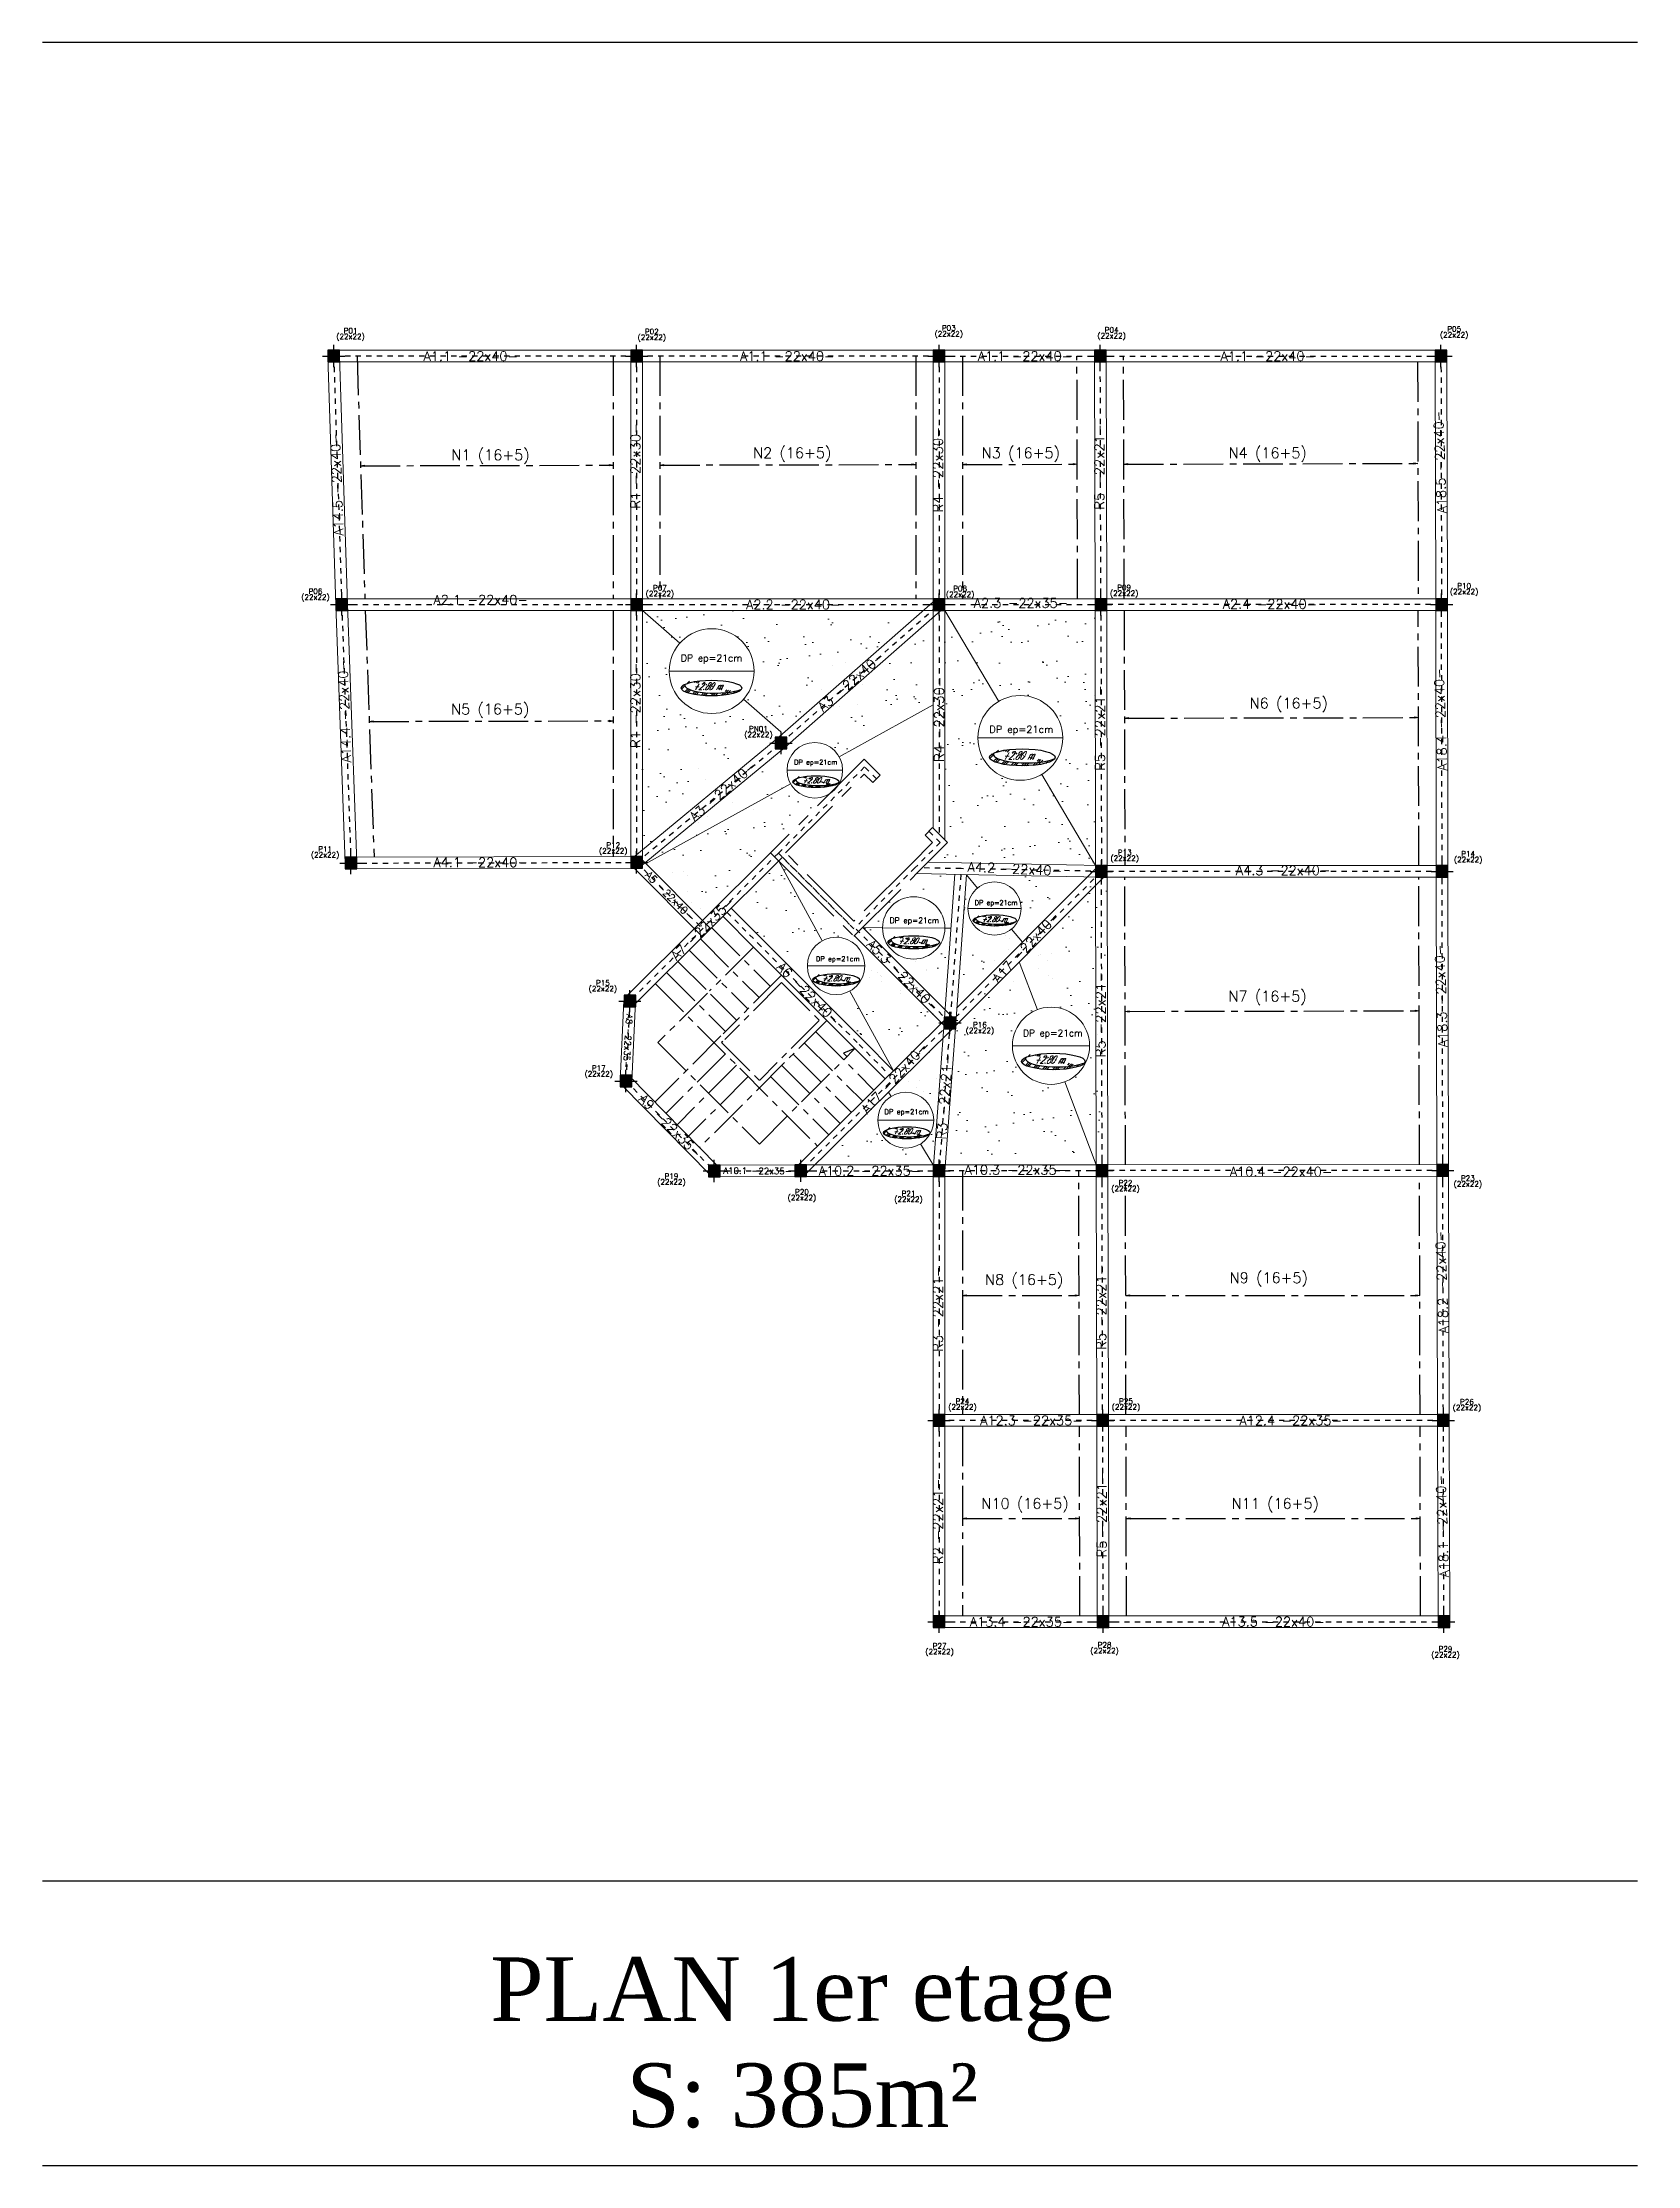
# Model space of a CAD drawing. Header units: millimetres. Extents: x 2068 to 2249, y 1667 to 1707.
# Drawn here: x 2128.59 to 2158.69, y 1667.4 to 1707.44 of the extents above; entities that cross this region are included whole.
import ezdxf
from ezdxf.enums import TextEntityAlignment as Align

# ---------------------------------------------------------------- set-up
doc = ezdxf.new("R2010")
doc.units = ezdxf.units.MM
for name, pattern in [('CENTER', [2, 1.25, -0.25, 0.25, -0.25]), ('CENTER2', [1.125, 0.75, -0.125, 0.125, -0.125]), ('CONTINU', [0])]:
    doc.linetypes.add(name, pattern=pattern)
for name, color, linetype in [('AXE', 1, 'CENTER'), ('Dalle Nervuree', 120, 'CONTINU'), ('Escalierr', 30, 'Continuous'), ('Poteaux', 7, 'Continuous'), ('texte poteau', 7, 'Continuous'), ('texte poutre', 7, 'Continuous'), ('Voiles', 6, 'CENTER')]:
    doc.layers.add(name, color=color, linetype=linetype)
for name, color, linetype, lineweight in [('dalle pleine', 170, 'Continuous', 20), ('Poutre', 50, 'Continuous', 20), ('Raidesseur', 3, 'Continuous', 20)]:
    doc.layers.add(name, color=color, linetype=linetype, lineweight=lineweight)
doc.styles.add('ROMANS', font='romans.shx', dxfattribs={"width": 0.65})
doc.styles.get("Standard").update_dxf_attribs({"font": 'arial.ttf'})
doc.styles.add('STYLE2', font='romanc.shx')
pattern_1 = [(37.5, (2095.3777, 1706.1646), (-0.025197, 0.7707295), [0, -0.608, 0, -0.68, 0, -0.65]), (7.5, (2095.3777, 1706.1646), (0.70791, 1.128858), [0, -0.328, 0, -0.548, 0, -0.21]), (327.5, (2094.8857, 1706.1646), (1.245657, 0.002264), [0, -0.2, 0, -0.72, 0, -0.94]), (317.5, (2094.8857, 1706.1646), (1.20245, 0.35107), [0, -0.1, 0, -0.472, 0, -0.54])]

msp = doc.modelspace()

# ---------------------------------------------------------------- texts
at = {"extrusion": (-0.011624, -0.019204, 0.999748), "insert": (2142.928, 1671.325, -2.767), "char_height": 1.2, "width": 29.39781, "attachment_point": 2, "text_direction": (0.999932, 0.000373, 0.011634)}
msp.add_mtext('{\\fTimes New Roman|b0|i0|c0|p18;PLAN 1er etage\\PS: 385m²}', dxfattribs=at)
at = {"layer": 'texte poteau', "char_height": 0.1, "width": 0.7532, "attachment_point": 5, "line_spacing_factor": 0.65, "style": 'STYLE2'}
for s, insert in [('\\pxt10;P01\\P\\ptz;(22x22)', (2134.407, 1701.933)), ('\\pxt10;P02\\P\\ptz;(22x22)', (2140.09, 1701.916)), ('\\pxt10;P03\\P\\ptz;(22x22)', (2145.692, 1701.984)), ('\\pxt10;P04\\P\\ptz;(22x22)', (2148.764, 1701.947)), ('\\pxt10;P05\\P\\ptz;(22x22)', (2155.226, 1701.965)), ('\\pxt10;P06\\P\\ptz;(22x22)', (2133.745, 1697.017)), ('\\pxt10;P07\\P\\ptz;(22x22)', (2140.243, 1697.082)), ('\\pxt10;P08\\P\\ptz;(22x22)', (2145.906, 1697.068)), ('\\pxt10;P09\\P\\ptz;(22x22)', (2149, 1697.089)), ('\\pxt10;P10\\P\\ptz;(22x22)', (2155.413, 1697.121)), ('\\pxt10;PN01\\P\\ptz;(22x22)', (2142.101, 1694.425)), ('\\pxt10;P11\\P\\ptz;(22x22)', (2133.927, 1692.157)), ('\\pxt10;P12\\P\\ptz;(22x22)', (2139.363, 1692.231)), ('\\pxt10;P13\\P\\ptz;(22x22)', (2149.011, 1692.092)), ('\\pxt10;P14\\P\\ptz;(22x22)', (2155.49, 1692.066)), ('\\pxt10;P15\\P\\ptz;(22x22)', (2139.167, 1689.631)), ('\\pxt10;P16\\P\\ptz;(22x22)', (2146.28, 1688.843)), ('\\pxt10;P17\\P\\ptz;(22x22)', (2139.089, 1688.025)), ('\\pxt10;P19\\P\\ptz;(22x22)', (2140.46, 1685.986)), ('\\pxt10;P22\\P\\ptz;(22x22)', (2149.026, 1685.861)), ('\\pxt10;P23\\P\\ptz;(22x22)', (2155.484, 1685.948)), ('\\pxt10;P20\\P\\ptz;(22x22)', (2142.922, 1685.69)), ('\\pxt10;P21\\P\\ptz;(22x22)', (2144.932, 1685.659)), ('\\pxt10;P24\\P\\ptz;(22x22)', (2145.95, 1681.742)), ('\\pxt10;P25\\P\\ptz;(22x22)', (2149.035, 1681.742)), ('\\pxt10;P26\\P\\ptz;(22x22)', (2155.467, 1681.731)), ('\\pxt10;P27\\P\\ptz;(22x22)', (2145.519, 1677.126)), ('\\pxt10;P28\\P\\ptz;(22x22)', (2148.631, 1677.145)), ('\\pxt10;P29\\P\\ptz;(22x22)', (2155.062, 1677.069))]:
    msp.add_mtext(s, dxfattribs=dict(at, insert=insert))
at = {"layer": 'texte poutre', "style": 'STYLE2'}
for s, height, p in [('A1.1 -22x40-', 0.17856, (2136.675, 1701.524)), ('A1.1 -22x40-', 0.17856, (2142.645, 1701.524)), ('A1.1 -22x40-', 0.17856, (2147.129, 1701.524)), ('A1.1 -22x40-', 0.17856, (2151.71, 1701.524)), ('N1 (16+5)', 0.2, (2137.048, 1699.646)), ('N2 (16+5)', 0.2, (2142.739, 1699.685)), ('N3 (16+5)', 0.2, (2147.052, 1699.685)), ('N4 (16+5)', 0.2, (2151.708, 1699.685)), ('A2.1 -22x40-', 0.17856, (2136.862, 1696.929)), ('A2.2 -22x40-', 0.17856, (2142.759, 1696.839)), ('A2.3 -22x35-', 0.17856, (2147.055, 1696.868)), ('A2.4 -22x40-', 0.17856, (2151.751, 1696.849)), ('DP ep=21cm', 0.1293, (2141.216, 1695.807)), ('N6 (16+5)', 0.2, (2152.106, 1694.964)), ('N5 (16+5)', 0.2, (2137.042, 1694.852)), ('DP ep=21cm', 0.1346, (2147.061, 1694.463)), ('DP ep=21cm', 0.0911, (2143.183, 1693.85)), ('A4.1 -22x40-', 0.17856, (2136.862, 1691.977)), ('A4.3 -22x40-', 0.17856, (2152, 1691.826)), ('DP ep=21cm', 0.0901, (2146.585, 1691.2)), ('DP ep=21cm', 0.1039, (2145.043, 1690.864)), ('DP ep=21cm', 0.0926, (2143.599, 1690.141)), ('N7 (16+5)', 0.2, (2151.706, 1689.437)), ('DP ep=21cm', 0.1256, (2147.655, 1688.736)), ('DP ep=21cm', 0.0934, (2144.896, 1687.256)), ('A10.2 -22x35-', 0.17856, (2144.205, 1686.159)), ('A10.3 -22x35-', 0.17856, (2146.958, 1686.176)), ('A10.4 -22x40-', 0.17856, (2151.961, 1686.142)), ('N9 (16+5)', 0.2, (2151.729, 1684.127)), ('N8 (16+5)', 0.2, (2147.115, 1684.091)), ('A12.3 -22x35-', 0.17856, (2147.252, 1681.449)), ('A12.4 -22x35-', 0.17856, (2152.142, 1681.449)), ('N10 (16+5)', 0.2, (2147.131, 1679.869)), ('N11 (16+5)', 0.2, (2151.851, 1679.869)), ('A13.4 -22x35-', 0.17856, (2147.057, 1677.653)), ('A13.5 -22x40-', 0.17856, (2151.817, 1677.654))]:
    msp.add_text(s, height=height, dxfattribs=at).set_placement(p, align=Align.MIDDLE)
for s, height, rotation, p in [('A18.5 -22x40-', 0.17856, 92.0777, (2154.959, 1699.525)), ('A14.5 -22x40-', 0.17856, 92.0777, (2134.149, 1699.102)), ('R1 -22x30-', 0.1829, 90, (2139.78, 1699.454)), ('R4 -22x30-', 0.1829, 90, (2145.487, 1699.38)), ('R5 -22x21-', 0.1829, 90, (2148.533, 1699.433)), ('A3 -22x40-', 0.1786, 41.2219, (2143.846, 1695.383)), ('A14.4 -22x40-', 0.17856, 92.0777, (2134.294, 1694.825)), ('R1 -22x30-', 0.1829, 90, (2139.78, 1694.939)), ('R4 -22x30-', 0.1829, 90, (2145.51, 1694.675)), ('A18.4 -22x40-', 0.17856, 92.0777, (2154.97, 1694.669)), ('R5 -22x21-', 0.1829, 90, (2148.544, 1694.508)), ('A3 -22x40-', 0.1786, 41.2219, (2141.426, 1693.316)), ('A4.2 -22x40-', 0.17856, 357.3805, (2146.938, 1691.855)), ('A5 -22x40-', 0.1377, 314.867, (2140.425, 1691.349)), ('A7 -22x35-', 0.1786, 44.867, (2141.046, 1690.724)), ('A17 -22x40-', 0.17856, 47.1088, (2147.143, 1690.377)), ('A5.3 -22x40-', 0.17856, 314.7597, (2144.817, 1689.845)), ('A18.3 -22x40-', 0.17856, 92.0777, (2154.982, 1689.456)), ('A6 -22x40-', 0.1786, 314.971, (2143.043, 1689.5)), ('R5 -22x21-', 0.1829, 90, (2148.556, 1689.104)), ('A8 -22x35-', 0.1168, 266.4568, (2139.639, 1688.606)), ('A17 -22x40-', 0.17856, 47.3943, (2144.665, 1687.908)), ('R3 -22x21-', 0.1829, 85.7587, (2145.612, 1687.554)), ('A9 -22x35-', 0.1786, 314.497, (2140.435, 1687.005)), ('A10.1 -22x35-', 0.11926, 359.497, (2142.084, 1686.157)), ('A18.2 -22x40-', 0.17856, 92.0777, (2154.994, 1684.057)), ('R3 -22x21-', 0.1829, 90, (2145.487, 1683.549)), ('R5 -22x21-', 0.1829, 90, (2148.568, 1683.587)), ('R2 -22x21-', 0.1829, 90, (2145.487, 1679.545)), ('R5 -22x21-', 0.1829, 90, (2148.577, 1679.671)), ('A18.1 -22x40-', 0.17856, 92.0777, (2155.004, 1679.454))]:
    msp.add_text(s, height=height, rotation=rotation, dxfattribs=at).set_placement(p, align=Align.MIDDLE)
at = {"layer": 'texte poutre', "style": 'ROMANS', "oblique": 30, "width": 0.65}
for height, p in [(0.1373, (2140.867, 1695.228)), (0.1489, (2146.702, 1693.918)), (0.1044, (2142.921, 1693.47)), (0.0984, (2146.31, 1690.854)), (0.1168, (2144.731, 1690.437)), (0.1065, (2143.297, 1689.734)), (0.1441, (2147.299, 1688.183)), (0.1054, (2144.633, 1686.848))]:
    msp.add_text('+2.80 m', height=height, dxfattribs=at).set_placement(p)

# ---------------------------------------------------------------- blocks, each defined once
blk = doc.blocks.new('22x22')
at = {"layer": 'AXE', "linetype": 'Continuous', "true_color": 0x293189}
h = blk.add_hatch(color=177, dxfattribs=at)
h.dxf.hatch_style = 1
h.paths.add_polyline_path([(3053.938, 1761.828), (3053.828, 1761.828), (3053.828, 1761.718), (3053.938, 1761.718)])
h.paths.add_polyline_path([(3053.828, 1761.828), (3053.718, 1761.828), (3053.718, 1761.718), (3053.728, 1761.718), (3053.828, 1761.718), (3053.828, 1761.718)])
h.paths.add_polyline_path([(3053.828, 1761.718), (3053.728, 1761.718), (3053.718, 1761.718), (3053.718, 1761.608), (3053.828, 1761.608), (3053.828, 1761.618)])
h.paths.add_polyline_path([(3053.938, 1761.718), (3053.828, 1761.718), (3053.828, 1761.718), (3053.828, 1761.618), (3053.828, 1761.608), (3053.938, 1761.608)])
at = {"layer": 'Poteaux', "linetype": 'Continuous'}
for p, q in [((3053.618, 1761.718), (3053.728, 1761.718)), ((3053.728, 1761.718), (3053.828, 1761.718)), ((3053.828, 1761.828), (3053.828, 1761.928)), ((3053.828, 1761.718), (3053.828, 1761.828)), ((3053.828, 1761.718), (3053.938, 1761.718)), ((3053.828, 1761.618), (3053.828, 1761.718)), ((3053.828, 1761.508), (3053.828, 1761.618)), ((3053.938, 1761.718), (3054.038, 1761.718))]:
    blk.add_line(p, q, dxfattribs=at)
at = {"layer": 'Poteaux'}
blk.add_lwpolyline([(3053.938, 1761.608), (3053.938, 1761.828), (3053.718, 1761.828), (3053.718, 1761.608), (3053.938, 1761.608)], close=True, dxfattribs=at)
blk = doc.blocks.new('_ClosedBlank')
at = {"color": 0, "linetype": 'ByBlock', "lineweight": -2}
for p, q in [((-1, 0.17), (0, 0)), ((-1, 0.17), (-1, -0.17)), ((0, 0), (-1, -0.17))]:
    blk.add_line(p, q, dxfattribs=at)

# ---------------------------------------------------------------- hatches: boundary and pattern name
at = {"layer": 'dalle pleine', "linetype": 'Continuous'}
h = msp.add_hatch(dxfattribs=at)
h.set_pattern_fill('AR-SAND', scale=0.4)
h.set_pattern_definition(pattern_1)
h.paths.add_polyline_path([(2145.217, 1696.729), (2139.913, 1696.729), (2140.619, 1696.11, -0.692128), (2142.02, 1695.583, -0.181944), (2141.822, 1695.055), (2142.527, 1694.436), (2142.527, 1694.373)])
h.paths.add_polyline_path([(2142.417, 1694.278), (2142.417, 1694.336), (2142.486, 1694.336), (2142.527, 1694.373), (2142.527, 1694.436), (2141.822, 1695.055, -0.692128), (2140.42, 1695.583, -0.181944), (2140.619, 1696.11), (2139.913, 1696.729), (2139.913, 1692.207)])
h = msp.add_hatch(dxfattribs=at)
h.set_pattern_fill('AR-SAND', scale=0.4)
h.set_pattern_definition(pattern_1)
h.paths.add_polyline_path([(2145.62, 1696.729), (2146.634, 1695.013, -0.580692), (2147.841, 1694.324, -0.265269), (2147.448, 1693.635), (2148.462, 1691.918), (2148.451, 1696.729), (2148.45, 1696.729)])
h.paths.add_polyline_path([(2146.241, 1694.324, -0.265269), (2146.634, 1695.013), (2145.62, 1696.729), (2145.62, 1692.401), (2145.671, 1692.35), (2145.3, 1691.979), (2145.929, 1691.967), (2148.462, 1691.918), (2147.448, 1693.635, -0.580692)])
h.paths.add_polyline_path([(2148.681, 1693.565), (2148.681, 1695.451), (2148.407, 1695.451), (2148.407, 1693.565)], flags=9)
h = msp.add_hatch(dxfattribs=at)
h.set_pattern_fill('AR-SAND', scale=0.4)
h.set_pattern_definition(pattern_1)
h.paths.add_polyline_path([(2142.637, 1694.177), (2142.637, 1694.116), (2142.567, 1694.116), (2139.975, 1691.974), (2140.013, 1691.974), (2142.706, 1693.46, -0.126718), (2142.641, 1693.713, -0.775068), (2143.624, 1693.966), (2145.4, 1694.946), (2145.4, 1696.597)])
h.paths.add_polyline_path([(2140.815, 1692.603), (2142.213, 1693.827), (2142.036, 1694.028), (2140.639, 1692.804)], flags=24)
h = msp.add_hatch(dxfattribs=at)
h.set_pattern_fill('AR-SAND', scale=0.4)
h.set_pattern_definition(pattern_1)
h.paths.add_polyline_path([(2143.444, 1693.27, -0.431149), (2142.706, 1693.46), (2140.013, 1691.974), (2139.975, 1691.974), (2139.966, 1691.966), (2141.047, 1690.88), (2142.329, 1692.157), (2142.33, 1692.155)])
h = msp.add_hatch(dxfattribs=at)
h.set_pattern_fill('AR-SAND', scale=0.4)
h.set_pattern_definition(pattern_1)
h.paths.add_polyline_path([(2142.484, 1692.001), (2141.59, 1691.11), (2142.164, 1690.534), (2142.694, 1690.004), (2143.547, 1689.151), (2144.078, 1688.62), (2144.647, 1688.046), (2143.825, 1689.549, -0.569671), (2143.025, 1690.023, -0.274152), (2143.306, 1690.498)])
h = msp.add_hatch(dxfattribs=at)
h.set_pattern_fill('AR-SAND', scale=0.4)
h.set_pattern_definition(pattern_1)
h.paths.add_polyline_path([(2143.914, 1690.592), (2143.903, 1690.582), (2142.638, 1691.848), (2142.484, 1692.001), (2143.306, 1690.498, -0.569671), (2144.107, 1690.023, -0.274152), (2143.825, 1689.549), (2144.647, 1688.046), (2145.558, 1688.949)])
h = msp.add_hatch(dxfattribs=at)
h.set_pattern_fill('AR-SAND', scale=0.4)
h.set_pattern_definition(pattern_1)
h.paths.add_polyline_path([(2145.809, 1691.749), (2145.084, 1691.763), (2144.069, 1690.748), (2144.443, 1690.744, -1), (2145.62, 1690.733), (2145.734, 1690.732)])
h.paths.add_polyline_path([(2145.734, 1690.732), (2145.62, 1690.733, -1), (2144.443, 1690.744), (2144.069, 1690.748), (2145.622, 1689.196)])
h.paths.add_polyline_path([(2145.766, 1688.223), (2145.907, 1690.13), (2145.634, 1690.151), (2145.492, 1688.244)], flags=9)
h = msp.add_hatch(dxfattribs=at)
h.set_pattern_fill('AR-SAND', scale=0.4)
h.set_pattern_definition(pattern_1)
h.paths.add_polyline_path([(2148.682, 1691.696), (2148.462, 1691.696), (2145.833, 1689.067), (2145.824, 1688.944), (2145.824, 1688.838), (2145.816, 1688.838), (2145.628, 1686.269), (2148.475, 1686.271), (2147.88, 1687.836, -0.525051), (2146.893, 1688.517, -1), (2148.349, 1688.517, -0.311431), (2147.88, 1687.836), (2148.475, 1686.271), (2148.585, 1686.271), (2148.695, 1686.271)])
h.paths.add_polyline_path([(2148.693, 1688.161), (2148.693, 1690.047), (2148.419, 1690.047), (2148.419, 1688.161)], flags=25)
h = msp.add_hatch(dxfattribs=at)
h.set_pattern_fill('AR-SAND', scale=0.4)
h.set_pattern_definition(pattern_1)
h.paths.add_polyline_path([(2148.312, 1691.701), (2146.029, 1691.745), (2146.028, 1691.739), (2146.234, 1691.492, -0.63569), (2147.058, 1691.106, -0.222726), (2146.877, 1690.719), (2147.083, 1690.473)])
h.paths.add_polyline_path([(2147.083, 1690.473), (2146.877, 1690.719, -0.63569), (2146.053, 1691.106, -0.222726), (2146.234, 1691.492), (2146.028, 1691.739), (2145.845, 1689.235)])
h = msp.add_hatch(dxfattribs=at)
h.set_pattern_fill('AR-SAND', scale=0.4)
h.set_pattern_definition(pattern_1)
h.paths.add_polyline_path([(2145.583, 1688.663), (2144.553, 1687.643), (2144.604, 1687.561, -0.586883), (2145.407, 1687.112, -0.260332), (2145.156, 1686.664), (2145.399, 1686.269), (2145.407, 1686.269)])
h.paths.add_polyline_path([(2144.354, 1687.112, -0.260332), (2144.604, 1687.561), (2144.553, 1687.643), (2143.167, 1686.268), (2145.399, 1686.269), (2145.399, 1686.269), (2145.156, 1686.664, -0.586883)])
h.paths.add_polyline_path([(2145.766, 1688.223), (2145.907, 1690.13), (2145.634, 1690.151), (2145.492, 1688.244)], flags=9)
h = msp.add_hatch(dxfattribs=at)
h.set_pattern_fill('AR-SAND', scale=0.4)
h.set_pattern_definition(pattern_1)
h.paths.add_polyline_path([(2146.893, 1688.517, -0.311431), (2147.363, 1689.197), (2147.02, 1690.099), (2145.824, 1688.903), (2145.824, 1688.838), (2145.816, 1688.838), (2145.628, 1686.269), (2148.475, 1686.271), (2147.88, 1687.836, -0.525051)])
at = {"layer": 'texte poutre'}
h = msp.add_hatch(dxfattribs=at)
h.set_pattern_fill('GOST_GROUND', color=256, scale=0.013389, style=0)
h.set_pattern_definition([(45, (36576.64359, -4254.25171), (0.1893555743, -1e-17), [0.2677892213]), (45, (36576.68376, -4254.25171), (0.1893555743, -1e-17), [0.2677892213]), (45, (36576.72392, -4254.25171), (0.1893555743, -1e-17), [0.2677892213])])
edge = h.paths.add_edge_path()
edge.add_ellipse((2141.285, 1695.315), major_axis=(0.571, 0), ratio=0.257456, start_angle=171.1582, end_angle=330.0477, ccw=False)
edge.add_ellipse((2141.216, 1695.264), major_axis=(0.571, 0), ratio=0.257456, start_angle=150.0477, end_angle=351.1582)
h = msp.add_hatch(dxfattribs=at)
h.set_pattern_fill('GOST_GROUND', color=256, scale=0.014519, style=0)
h.set_pattern_definition([(45, (39487.42577, -4757.45031), (0.20532930636, -1e-17), [0.2903794898]), (45, (39487.46932, -4757.45031), (0.20532930636, -1e-17), [0.2903794898]), (45, (39487.51288, -4757.45031), (0.20532930636, -1e-17), [0.2903794898])])
edge = h.paths.add_edge_path()
edge.add_ellipse((2147.156, 1694.012), major_axis=(0.62, 0), ratio=0.257456, start_angle=171.1582, end_angle=330.0477, ccw=False)
edge.add_ellipse((2147.08, 1693.957), major_axis=(0.62, 0), ratio=0.257456, start_angle=150.0477, end_angle=351.1582)
h = msp.add_hatch(dxfattribs=at)
h.set_pattern_fill('GOST_GROUND', color=256, scale=0.010182, style=0)
h.set_pattern_definition([(45, (28328.62524, -2830.64285), (0.1439900482, -9e-18), [0.203632679]), (45, (28328.65578, -2830.64285), (0.1439900482, -9e-18), [0.203632679]), (45, (28328.68633, -2830.64285), (0.1439900482, -9e-18), [0.203632679])])
edge = h.paths.add_edge_path()
edge.add_ellipse((2143.239, 1693.535), major_axis=(0.435, 0), ratio=0.257456, start_angle=171.1582, end_angle=330.0477, ccw=False)
edge.add_ellipse((2143.186, 1693.497), major_axis=(0.435, 0), ratio=0.257456, start_angle=150.0477, end_angle=351.1582)
h = msp.add_hatch(dxfattribs=at)
h.set_pattern_fill('GOST_GROUND', color=256, scale=0.009597, style=0)
h.set_pattern_definition([(45, (26829.33959, -2573.6407), (0.13572713436, -9e-18), [0.1919471542]), (45, (26829.36838, -2573.6407), (0.13572713436, -9e-18), [0.1919471542]), (45, (26829.39717, -2573.6407), (0.13572713436, -9e-18), [0.1919471542])])
edge = h.paths.add_edge_path()
edge.add_ellipse((2146.609, 1690.916), major_axis=(0.41, 0), ratio=0.257456, start_angle=171.1582, end_angle=330.0477, ccw=False)
edge.add_ellipse((2146.56, 1690.88), major_axis=(0.41, 0), ratio=0.257456, start_angle=150.0477, end_angle=351.1582)
h = msp.add_hatch(dxfattribs=at)
h.set_pattern_fill('GOST_GROUND', color=256, scale=0.011383, style=0)
h.set_pattern_definition([(45, (31421.45971, -3367.7123), (0.1609869811, -1e-17), [0.227669972]), (45, (31421.49386, -3367.7123), (0.1609869811, -1e-17), [0.227669972]), (45, (31421.52801, -3367.7123), (0.1609869811, -1e-17), [0.227669972])])
edge = h.paths.add_edge_path()
edge.add_ellipse((2145.087, 1690.511), major_axis=(0.486, 0), ratio=0.257456, start_angle=171.1582, end_angle=330.0477, ccw=False)
edge.add_ellipse((2145.028, 1690.468), major_axis=(0.486, 0), ratio=0.257456, start_angle=150.0477, end_angle=351.1582)
h = msp.add_hatch(dxfattribs=at)
h.set_pattern_fill('GOST_GROUND', color=256, scale=0.010386, style=0)
h.set_pattern_definition([(45, (28855.03225, -2925.26134), (0.14688258585, -9e-18), [0.207723345]), (45, (28855.06341, -2925.26134), (0.14688258585, -9e-18), [0.207723345]), (45, (28855.09457, -2925.26134), (0.14688258585, -9e-18), [0.207723345])])
edge = h.paths.add_edge_path()
edge.add_ellipse((2143.622, 1689.801), major_axis=(0.443, 0), ratio=0.257456, start_angle=171.1582, end_angle=330.0477, ccw=False)
edge.add_ellipse((2143.568, 1689.761), major_axis=(0.443, 0), ratio=0.257456, start_angle=150.0477, end_angle=351.1582)
h = msp.add_hatch(dxfattribs=at)
h.set_pattern_fill('GOST_GROUND', color=256, scale=0.014053, style=0)
h.set_pattern_definition([(45, (38289.84764, -4556.17705), (0.19874077665, -1e-17), [0.2810619017]), (45, (38289.8898, -4556.17705), (0.19874077665, -1e-17), [0.2810619017]), (45, (38289.93196, -4556.17705), (0.19874077665, -1e-17), [0.2810619017])])
edge = h.paths.add_edge_path()
edge.add_ellipse((2147.738, 1688.273), major_axis=(0.6, 0), ratio=0.257456, start_angle=171.1582, end_angle=330.0477, ccw=False)
edge.add_ellipse((2147.665, 1688.22), major_axis=(0.6, 0), ratio=0.257456, start_angle=150.0477, end_angle=351.1582)
h = msp.add_hatch(dxfattribs=at)
h.set_pattern_fill('GOST_GROUND', color=256, scale=0.010281, style=0)
h.set_pattern_definition([(45, (28585.43937, -2881.33858), (0.14539280357, -9e-18), [0.2056164747]), (45, (28585.47022, -2881.33858), (0.14539280357, -9e-18), [0.2056164747]), (45, (28585.50106, -2881.33858), (0.14539280357, -9e-18), [0.2056164747])])
edge = h.paths.add_edge_path()
edge.add_ellipse((2144.954, 1686.914), major_axis=(0.439, 0), ratio=0.257456, start_angle=171.1582, end_angle=330.0477, ccw=False)
edge.add_ellipse((2144.9, 1686.875), major_axis=(0.439, 0), ratio=0.257456, start_angle=150.0477, end_angle=351.1582)

# ---------------------------------------------------------------- linework, layer by layer
for p, q in [((2158.685, 1707.44), (2128.595, 1707.44)), ((2128.595, 1672.769), (2158.685, 1672.769)), ((2128.595, 1667.396), (2158.685, 1667.396))]:
    msp.add_line(p, q)
at = {"layer": 'AXE', "linetype": 'CENTER2', "ltscale": 0.02}
for p, q in [((2139.803, 1701.524), (2134.089, 1701.524)), ((2134.089, 1701.524), (2134.241, 1696.839)), ((2145.51, 1701.524), (2139.803, 1701.524)), ((2139.803, 1701.524), (2139.803, 1696.839)), ((2145.51, 1701.524), (2145.51, 1696.839)), ((2145.51, 1701.524), (2154.977, 1701.524)), ((2148.561, 1696.839), (2148.55, 1701.524)), ((2154.977, 1701.523), (2154.987, 1696.839)), ((2134.241, 1696.839), (2139.803, 1696.839)), ((2134.241, 1696.839), (2134.241, 1696.839)), ((2134.241, 1696.839), (2134.414, 1691.962)), ((2139.803, 1696.839), (2145.51, 1696.839)), ((2139.803, 1696.839), (2139.803, 1696.839)), ((2139.803, 1696.839), (2139.803, 1691.974)), ((2142.527, 1694.226), (2145.51, 1696.839)), ((2145.51, 1696.839), (2148.561, 1696.839)), ((2145.51, 1696.839), (2145.51, 1696.839)), ((2145.51, 1696.839), (2145.51, 1692.511)), ((2154.987, 1696.839), (2148.561, 1696.839)), ((2148.561, 1696.839), (2148.572, 1691.806)), ((2154.999, 1691.806), (2154.987, 1696.839)), ((2139.803, 1691.974), (2142.527, 1694.226)), ((2142.477, 1692.149), (2144.104, 1693.776)), ((2144.328, 1693.552), (2144.104, 1693.776)), ((2145.53, 1692.35), (2145.053, 1691.873)), ((2145.53, 1692.35), (2145.318, 1692.562)), ((2134.414, 1691.962), (2139.803, 1691.974)), ((2134.414, 1691.962), (2134.414, 1691.962)), ((2142.477, 1692.149), (2139.675, 1689.359)), ((2139.803, 1691.974), (2139.803, 1691.974)), ((2139.803, 1691.974), (2141.046, 1690.724)), ((2142.477, 1692.149), (2143.903, 1690.723)), ((2145.053, 1691.873), (2143.921, 1690.741)), ((2145.927, 1691.857), (2145.192, 1691.871)), ((2148.572, 1691.806), (2145.927, 1691.857)), ((2148.572, 1691.806), (2145.714, 1688.948)), ((2145.919, 1691.747), (2145.714, 1688.948)), ((2148.585, 1686.161), (2148.572, 1691.806)), ((2154.999, 1691.806), (2148.572, 1691.806)), ((2148.572, 1691.806), (2148.572, 1691.806)), ((2155.012, 1686.165), (2154.999, 1691.806)), ((2141.046, 1690.724), (2141.046, 1690.724)), ((2145.714, 1688.948), (2143.921, 1690.741)), ((2139.675, 1689.359), (2139.602, 1687.852)), ((2145.714, 1688.948), (2142.9, 1686.158)), ((2145.714, 1688.948), (2145.509, 1686.159)), ((2145.714, 1688.948), (2145.714, 1688.948)), ((2139.602, 1687.852), (2141.267, 1686.157)), ((2141.267, 1686.157), (2142.9, 1686.158)), ((2141.267, 1686.157), (2141.267, 1686.157)), ((2142.9, 1686.158), (2145.509, 1686.159)), ((2142.9, 1686.158), (2142.9, 1686.158)), ((2148.585, 1686.161), (2145.509, 1686.159)), ((2145.509, 1686.159), (2145.51, 1681.449)), ((2145.509, 1686.159), (2145.509, 1686.159)), ((2155.012, 1686.165), (2148.585, 1686.161)), ((2148.595, 1681.449), (2148.585, 1686.161)), ((2148.585, 1686.161), (2148.585, 1686.161)), ((2155.022, 1681.449), (2155.012, 1686.165)), ((2148.595, 1681.449), (2145.51, 1681.449)), ((2145.51, 1681.449), (2145.51, 1677.653)), ((2145.51, 1681.449), (2145.51, 1681.449)), ((2148.604, 1677.654), (2148.595, 1681.449)), ((2155.022, 1681.449), (2148.595, 1681.449)), ((2148.595, 1681.449), (2148.595, 1681.449)), ((2155.031, 1677.654), (2155.022, 1681.449)), ((2145.51, 1677.653), (2148.604, 1677.654)), ((2145.51, 1677.653), (2145.51, 1677.653)), ((2148.604, 1677.654), (2155.031, 1677.654)), ((2148.604, 1677.654), (2148.604, 1677.654))]:
    msp.add_line(p, q, dxfattribs=at)
msp.add_lwpolyline([(2141.512, 1691.033), (2142.086, 1690.456), (2142.616, 1689.926), (2143.469, 1689.073), (2144, 1688.543), (2144.569, 1687.968)], dxfattribs=at)
at = {"layer": 'Dalle Nervuree', "linetype": 'CENTER2', "lineweight": 30}
for p, q in [((2134.529, 1701.538), (2134.677, 1696.949)), ((2139.363, 1701.524), (2139.363, 1696.949)), ((2140.243, 1701.524), (2140.243, 1696.949)), ((2145.07, 1701.524), (2145.07, 1696.949)), ((2145.95, 1701.524), (2145.95, 1696.949)), ((2148.121, 1696.949), (2148.11, 1701.523)), ((2149.001, 1696.949), (2148.99, 1701.525)), ((2154.537, 1701.413), (2154.547, 1696.949)), ((2134.596, 1699.456), (2139.363, 1699.467)), ((2140.243, 1699.469), (2145.07, 1699.479)), ((2145.95, 1699.481), (2148.115, 1699.485)), ((2148.995, 1699.487), (2154.541, 1699.499)), ((2134.685, 1696.729), (2134.85, 1692.073)), ((2139.363, 1696.729), (2139.363, 1692.083)), ((2148.121, 1696.838), (2148.121, 1696.839)), ((2149.001, 1696.729), (2149.012, 1691.916)), ((2154.559, 1691.916), (2154.547, 1696.729)), ((2149.006, 1694.695), (2154.552, 1694.707)), ((2134.759, 1694.634), (2139.363, 1694.644)), ((2149.025, 1686.271), (2149.012, 1691.696)), ((2154.571, 1686.275), (2154.559, 1691.696)), ((2149.018, 1689.165), (2154.565, 1689.177)), ((2145.949, 1686.159), (2145.95, 1681.559)), ((2148.155, 1681.559), (2148.145, 1686.16)), ((2149.025, 1686.161), (2149.025, 1686.162)), ((2149.035, 1681.559), (2149.025, 1686.051)), ((2154.582, 1681.559), (2154.572, 1686.055)), ((2145.95, 1683.806), (2148.15, 1683.806)), ((2149.03, 1683.807), (2154.577, 1683.807)), ((2149.035, 1681.449), (2149.035, 1681.45)), ((2145.95, 1681.339), (2145.95, 1677.763)), ((2148.164, 1677.763), (2148.156, 1681.339)), ((2149.044, 1677.764), (2149.036, 1681.339)), ((2154.59, 1677.764), (2154.582, 1681.339)), ((2145.95, 1679.601), (2148.16, 1679.601)), ((2149.04, 1679.601), (2154.586, 1679.602))]:
    msp.add_line(p, q, dxfattribs=at)
at = {"layer": 'dalle pleine', "linetype": 'Continuous'}
for p, q in [((2139.913, 1696.729), (2140.619, 1696.11)), ((2145.62, 1696.729), (2146.634, 1695.013)), ((2140.42, 1695.583), (2142.02, 1695.583)), ((2141.822, 1695.055), (2142.527, 1694.436)), ((2143.624, 1693.966), (2145.4, 1694.946)), ((2146.241, 1694.324), (2147.841, 1694.324)), ((2140.013, 1691.974), (2142.706, 1693.46)), ((2142.641, 1693.713), (2143.689, 1693.713)), ((2147.448, 1693.635), (2148.462, 1691.918)), ((2142.484, 1692.001), (2143.306, 1690.498)), ((2146.028, 1691.739), (2146.234, 1691.492)), ((2146.053, 1691.106), (2147.058, 1691.106)), ((2144.069, 1690.748), (2144.443, 1690.744)), ((2144.443, 1690.744), (2145.62, 1690.733)), ((2145.62, 1690.733), (2145.734, 1690.732)), ((2146.877, 1690.719), (2147.083, 1690.473)), ((2143.025, 1690.023), (2144.107, 1690.023)), ((2147.363, 1689.197), (2147.02, 1690.099)), ((2143.825, 1689.549), (2144.647, 1688.046)), ((2146.893, 1688.517), (2148.349, 1688.517)), ((2144.604, 1687.561), (2144.553, 1687.643)), ((2148.475, 1686.271), (2147.88, 1687.836)), ((2144.354, 1687.112), (2145.407, 1687.112)), ((2145.399, 1686.269), (2145.156, 1686.664))]:
    msp.add_line(p, q, dxfattribs=at)
for centre, radius in [((2141.22, 1695.583), 0.8), ((2147.041, 1694.324), 0.8), ((2143.165, 1693.713), 0.524), ((2146.555, 1691.106), 0.503), ((2145.031, 1690.739), 0.588), ((2143.566, 1690.023), 0.541), ((2147.621, 1688.517), 0.728), ((2144.88, 1687.112), 0.527)]:
    msp.add_circle(centre, radius, dxfattribs=at)
at = {"layer": 'Escalierr', "linetype": 'CENTER2', "lineweight": 30}
for p, q in [((2141.22, 1690.742), (2142.326, 1689.636)), ((2140.795, 1690.319), (2141.902, 1689.212)), ((2141.008, 1690.531), (2142.114, 1689.424)), ((2140.37, 1689.896), (2141.478, 1688.788)), ((2140.583, 1690.107), (2141.122, 1689.568)), ((2140.157, 1689.684), (2143.215, 1686.626)), ((2141.198, 1689.491), (2141.69, 1689)), ((2142.538, 1689.848), (2141.433, 1688.743)), ((2142.538, 1689.707), (2141.466, 1688.635)), ((2142.538, 1689.707), (2143.25, 1688.995)), ((2141.393, 1688.703), (2140.146, 1687.456)), ((2143.391, 1688.995), (2140.991, 1686.595)), ((2143.25, 1688.995), (2142.119, 1687.864)), ((2143.179, 1688.783), (2144.281, 1687.682)), ((2141.478, 1688.363), (2140.356, 1687.242)), ((2141.427, 1688.595), (2141.407, 1688.576)), ((2141.407, 1688.576), (2142.119, 1687.864)), ((2142.755, 1688.359), (2143.855, 1687.26)), ((2142.967, 1688.571), (2144.068, 1687.471)), ((2141.69, 1688.151), (2140.566, 1687.028)), ((2141.907, 1687.935), (2140.781, 1686.809)), ((2142.331, 1687.935), (2143.428, 1686.837)), ((2142.543, 1688.147), (2143.642, 1687.048))]:
    msp.add_line(p, q, dxfattribs=at)
for points in [[(2142.008, 1690.379), (2141.18, 1689.551)], [(2141.14, 1689.511), (2140.205, 1688.576), (2142.119, 1686.662), (2143.922, 1688.465), (2143.708, 1688.377), (2143.771, 1688.314)]]:
    msp.add_lwpolyline(points, dxfattribs=at)
at = {"layer": 'Poutre', "linetype": 'Continuous'}
for p, q in [((2133.979, 1701.52), (2134.131, 1696.836)), ((2134.199, 1701.634), (2154.867, 1701.634)), ((2134.199, 1701.527), (2134.351, 1696.843)), ((2134.199, 1701.414), (2154.867, 1701.414)), ((2154.867, 1701.414), (2154.877, 1696.949)), ((2155.087, 1701.414), (2155.097, 1696.949)), ((2134.131, 1696.835), (2134.304, 1691.958)), ((2134.241, 1696.949), (2139.803, 1696.949)), ((2134.241, 1696.729), (2139.803, 1696.729)), ((2134.351, 1696.843), (2134.523, 1691.966)), ((2139.803, 1696.949), (2145.51, 1696.949)), ((2139.803, 1696.729), (2145.51, 1696.729)), ((2142.455, 1694.309), (2145.437, 1696.922)), ((2142.6, 1694.144), (2145.582, 1696.757)), ((2145.4, 1696.839), (2145.4, 1692.621)), ((2145.51, 1696.949), (2148.561, 1696.949)), ((2145.51, 1696.729), (2148.561, 1696.729)), ((2145.62, 1696.839), (2145.62, 1692.401)), ((2154.987, 1696.949), (2148.561, 1696.949)), ((2154.987, 1696.729), (2148.561, 1696.729)), ((2154.889, 1691.806), (2154.877, 1696.839)), ((2155.109, 1691.807), (2155.097, 1696.84)), ((2139.733, 1692.059), (2142.457, 1694.311)), ((2139.873, 1691.889), (2142.598, 1694.142)), ((2134.413, 1692.072), (2139.802, 1692.084)), ((2134.414, 1691.852), (2139.803, 1691.864)), ((2142.4, 1692.227), (2139.598, 1689.437)), ((2139.725, 1691.896), (2141.046, 1690.569)), ((2142.555, 1692.071), (2139.753, 1689.281)), ((2139.881, 1692.051), (2141.202, 1690.724)), ((2145.929, 1691.967), (2145.3, 1691.979)), ((2148.494, 1691.884), (2145.845, 1689.235)), ((2148.574, 1691.916), (2145.929, 1691.967)), ((2154.999, 1691.916), (2148.572, 1691.916)), ((2145.925, 1691.747), (2145.084, 1691.763)), ((2148.65, 1691.729), (2145.791, 1688.87)), ((2148.57, 1691.696), (2145.925, 1691.747)), ((2154.999, 1691.696), (2148.572, 1691.696)), ((2154.902, 1686.165), (2154.889, 1691.806)), ((2155.122, 1686.165), (2155.109, 1691.807)), ((2145.791, 1689.026), (2144.069, 1690.748)), ((2145.636, 1688.87), (2143.914, 1690.592)), ((2139.565, 1689.364), (2139.492, 1687.858)), ((2139.785, 1689.354), (2139.712, 1687.847)), ((2145.668, 1689.058), (2145.636, 1689.026)), ((2145.636, 1689.026), (2142.822, 1686.236)), ((2145.791, 1688.87), (2142.977, 1686.08)), ((2139.68, 1687.929), (2141.314, 1686.267)), ((2139.523, 1687.775), (2141.189, 1686.08)), ((2141.267, 1686.267), (2142.9, 1686.268)), ((2142.9, 1686.268), (2145.509, 1686.269)), ((2148.585, 1686.271), (2145.509, 1686.269)), ((2155.011, 1686.275), (2148.585, 1686.271)), ((2141.267, 1686.047), (2142.9, 1686.048)), ((2142.9, 1686.048), (2145.51, 1686.049)), ((2148.585, 1686.051), (2145.51, 1686.049)), ((2155.012, 1686.055), (2148.585, 1686.051)), ((2154.912, 1681.449), (2154.902, 1686.165)), ((2155.132, 1681.45), (2155.122, 1686.165)), ((2148.595, 1681.559), (2145.51, 1681.559)), ((2155.022, 1681.559), (2148.595, 1681.559)), ((2154.921, 1677.654), (2154.912, 1681.449)), ((2155.141, 1677.654), (2155.132, 1681.45)), ((2148.595, 1681.339), (2145.51, 1681.339)), ((2155.022, 1681.339), (2148.595, 1681.339)), ((2145.51, 1677.763), (2148.604, 1677.764)), ((2145.51, 1677.543), (2148.604, 1677.544)), ((2148.604, 1677.764), (2155.031, 1677.764)), ((2148.604, 1677.544), (2155.031, 1677.544))]:
    msp.add_line(p, q, dxfattribs=at)
for points in [[(2141.59, 1691.11), (2142.164, 1690.534), (2142.694, 1690.004), (2143.547, 1689.151), (2144.078, 1688.62), (2144.647, 1688.046)], [(2141.434, 1690.955), (2142.008, 1690.379), (2142.538, 1689.848), (2143.391, 1688.995), (2143.922, 1688.465), (2144.491, 1687.891)]]:
    msp.add_lwpolyline(points, dxfattribs=at)
at = {"layer": 'Raidesseur', "linetype": 'Continuous'}
for p, q in [((2139.693, 1701.524), (2139.693, 1696.839)), ((2139.913, 1701.524), (2139.913, 1696.839)), ((2145.4, 1701.524), (2145.4, 1696.839)), ((2145.62, 1701.524), (2145.62, 1696.839)), ((2148.451, 1696.839), (2148.44, 1701.524)), ((2148.671, 1696.84), (2148.66, 1701.524)), ((2139.693, 1696.839), (2139.693, 1691.974)), ((2139.913, 1696.839), (2139.913, 1691.974)), ((2148.451, 1696.839), (2148.462, 1691.806)), ((2148.671, 1696.84), (2148.682, 1691.807)), ((2145.809, 1691.755), (2145.604, 1688.956)), ((2146.028, 1691.739), (2145.823, 1688.94)), ((2148.475, 1686.161), (2148.462, 1691.806)), ((2148.695, 1686.161), (2148.682, 1691.807)), ((2145.604, 1688.956), (2145.4, 1686.167)), ((2145.823, 1688.94), (2145.619, 1686.151)), ((2145.399, 1686.159), (2145.4, 1681.449)), ((2145.619, 1686.159), (2145.62, 1681.449)), ((2148.485, 1681.449), (2148.475, 1686.161)), ((2148.705, 1681.45), (2148.695, 1686.161)), ((2145.4, 1681.449), (2145.4, 1677.653)), ((2145.62, 1681.449), (2145.62, 1677.653)), ((2148.494, 1677.653), (2148.485, 1681.449)), ((2148.714, 1677.654), (2148.705, 1681.45))]:
    msp.add_line(p, q, dxfattribs=at)
at = {"layer": 'texte poutre'}
for centre, major_axis in [((2141.216, 1695.264), (0.571, 0)), ((2147.08, 1693.957), (0.62, 0)), ((2143.186, 1693.497), (0.435, 0)), ((2146.56, 1690.88), (0.41, 0)), ((2145.028, 1690.468), (0.486, 0)), ((2143.568, 1689.761), (0.443, 0)), ((2147.665, 1688.22), (0.6, 0)), ((2144.9, 1686.875), (0.439, 0))]:
    msp.add_ellipse(centre, major_axis=major_axis, ratio=0.257456, dxfattribs=at)
for centre, major_axis in [((2141.285, 1695.315), (0.571, 0)), ((2147.156, 1694.012), (0.62, 0)), ((2143.239, 1693.535), (0.435, 0)), ((2146.609, 1690.916), (0.41, 0)), ((2145.087, 1690.511), (0.486, 0)), ((2143.622, 1689.801), (0.443, 0)), ((2147.738, 1688.273), (0.6, 0)), ((2144.954, 1686.914), (0.439, 0))]:
    msp.add_ellipse(centre, major_axis=major_axis, ratio=0.257456, start_param=2.987275, end_param=5.760419, dxfattribs=at)
at = {"layer": 'Voiles'}
for p, q in [((2144.098, 1693.923), (2142.33, 1692.155)), ((2144.398, 1693.622), (2144.098, 1693.923)), ((2142.613, 1692.155), (2144.098, 1693.64)), ((2144.027, 1693.852), (2144.027, 1693.852)), ((2144.098, 1693.64), (2144.257, 1693.481)), ((2144.257, 1693.481), (2144.398, 1693.622)), ((2144.398, 1693.622), (2144.257, 1693.481)), ((2144.398, 1693.622), (2144.398, 1693.622)), ((2144.398, 1693.622), (2144.398, 1693.622)), ((2145.388, 1692.35), (2144.983, 1691.944)), ((2145.124, 1691.803), (2145.671, 1692.35)), ((2145.388, 1692.632), (2145.247, 1692.491)), ((2145.247, 1692.491), (2145.388, 1692.35)), ((2145.671, 1692.35), (2145.388, 1692.632)), ((2142.33, 1692.155), (2142.638, 1691.848)), ((2142.401, 1692.084), (2142.401, 1692.084)), ((2143.903, 1690.865), (2142.613, 1692.155)), ((2144.983, 1691.944), (2143.903, 1690.865)), ((2142.638, 1691.848), (2143.903, 1690.582)), ((2143.903, 1690.582), (2145.124, 1691.803))]:
    msp.add_line(p, q, dxfattribs=at)
at = {"layer": 'Voiles', "linetype": 'CENTER2', "ltscale": 0.02}
msp.add_line((2143.903, 1690.723), (2142.477, 1692.149), dxfattribs=at)

# ---------------------------------------------------------------- block references
at = {"layer": 'AXE', "color": 7, "linetype": 'Continuous'}
for p in [(-919.739, -60.194), (-914.025, -60.194), (-908.318, -60.194), (-905.277, -60.194), (-898.851, -60.194), (-919.587, -64.879), (-914.025, -64.879), (-908.318, -64.879), (-905.267, -64.879), (-898.84, -64.879), (-911.3, -67.492), (-919.414, -69.756), (-914.025, -69.744), (-905.256, -69.912), (-898.829, -69.912), (-914.152, -72.36), (-908.114, -72.77), (-914.226, -73.866), (-912.56, -75.561), (-910.928, -75.56), (-908.318, -75.559), (-905.243, -75.557), (-898.816, -75.553), (-908.318, -80.269), (-905.232, -80.269), (-898.806, -80.269), (-908.318, -84.065), (-905.224, -84.065), (-898.797, -84.064)]:
    msp.add_blockref('22x22', p, dxfattribs=at)
at = {"layer": 'Dalle Nervuree', "linetype": 'CENTER2', "lineweight": 30, "xscale": 0.075, "yscale": 0.075, "zscale": 0.075, "rotation": 180}
for p in [(2134.596, 1699.456), (2140.243, 1699.469), (2145.95, 1699.481), (2148.995, 1699.487), (2149.006, 1694.695), (2134.759, 1694.634), (2149.018, 1689.165), (2145.95, 1683.806), (2149.03, 1683.807), (2145.95, 1679.601), (2149.04, 1679.601)]:
    msp.add_blockref('_ClosedBlank', p, dxfattribs=at)
at = {"layer": 'Dalle Nervuree', "linetype": 'CENTER2', "lineweight": 30, "xscale": 0.075, "yscale": 0.075, "zscale": 0.075}
for p in [(2139.363, 1699.465), (2145.07, 1699.479), (2148.115, 1699.485), (2154.541, 1699.499), (2154.552, 1694.707), (2139.363, 1694.642), (2154.565, 1689.175), (2148.15, 1683.806), (2154.577, 1683.807), (2148.16, 1679.601), (2154.586, 1679.602)]:
    msp.add_blockref('_ClosedBlank', p, dxfattribs=at)

msp.set_redraw_order([(e.dxf.handle, doc.entitydb.next_handle()) for e in msp.query("TEXT MTEXT ATTDEF DIMENSION ARC_DIMENSION")])  # texts and dimensions are drawn at this point

doc.saveas('drawing.dxf')
